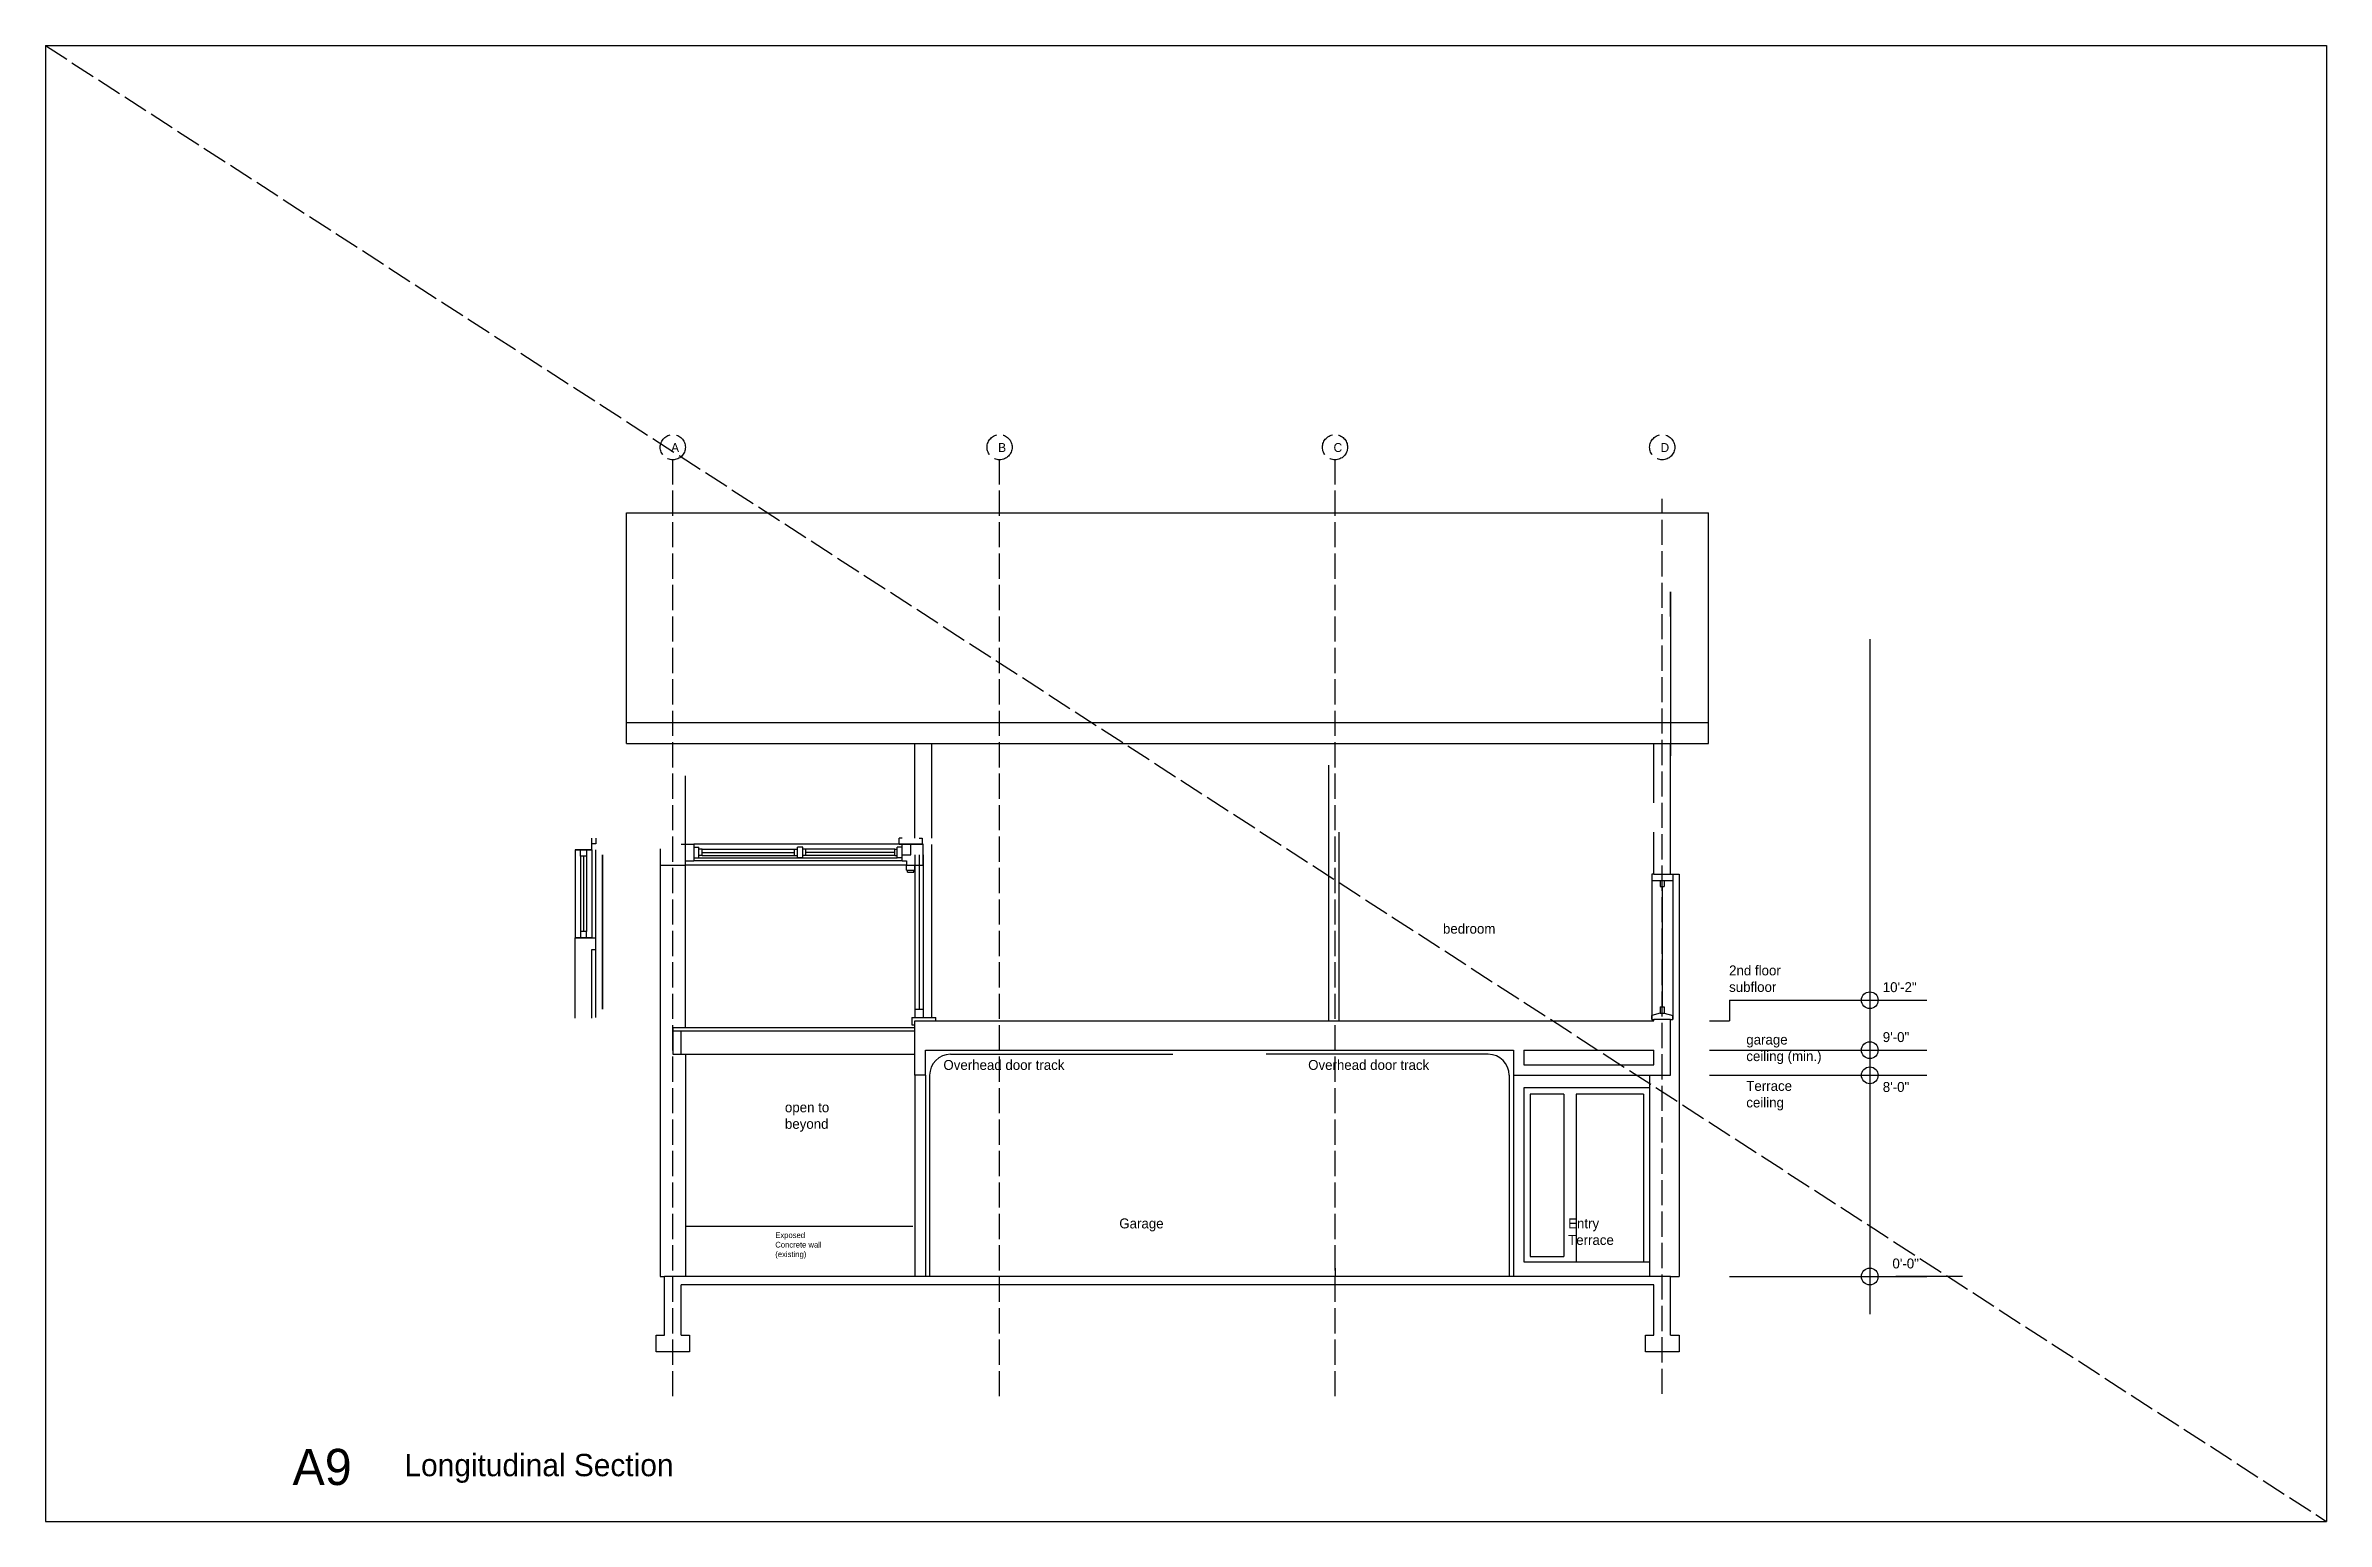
# Model space of a CAD drawing. Header units: inches. Extents: x 967 to 6851, y -308 to 3434.
# Drawn here: x 3365 to 4453, y 1971 to 2675 of the extents above; entities that cross this region are included whole.
import ezdxf

# ---------------------------------------------------------------- set-up
doc = ezdxf.new("R2010")
doc.units = ezdxf.units.IN
doc.header["$MEASUREMENT"] = 0
doc.linetypes.add('ACAD_ISO02W100', pattern=[15, 12, -3])
for name, color, linetype in [('const', 7, 'Continuous'), ('e1', 7, 'Continuous'), ('e2', 251, 'Continuous'), ('glass', 172, 'Continuous'), ('grid', 252, 'ACAD_ISO02W100'), ('millwork', 253, 'Continuous'), ('soffit', 253, 'ACAD_ISO02W100'), ('walls', 7, 'Continuous')]:
    doc.layers.add(name, color=color, linetype=linetype)

msp = doc.modelspace()

# ---------------------------------------------------------------- texts
at = {"layer": 'const', "attachment_point": 1}
for s, insert, char_height, width in [('A', (3663.5, 2485.2), 4.26, 1625.197), ('B', (3819.5, 2485.2), 4.26, 1625.197), ('C', (3979.5, 2485.2), 4.26, 1625.197), ('D', (4135.5, 2485.2), 4.26, 1625.197), ('bedroom', (4031.7, 2255.9), 4.74, 1805.775), ('2nd floor^Jsubfloor', (4168.2, 2236), 4.736, 1805.775), ('10\'-2"', (4241.5, 2228), 4.74, 1805.775), ('garage^Jceiling (min.)', (4176.4, 2203), 4.736, 1805.775), ('9\'-0"', (4241.5, 2204.2), 4.74, 1805.775), ('Overhead door track', (3793.4, 2190.9), 4.736, 1805.775), ('Overhead door track', (3967.4, 2190.9), 4.736, 1805.775), ('Terrace^Jceiling', (4176.4, 2180.9), 4.736, 1805.775), ('8\'-0"', (4241.5, 2180.4), 4.74, 1805.775), ('open to^Jbeyond', (3717.8, 2170.7), 4.736, 1805.775), ('Garage', (3877.3, 2115.3), 4.74, 1805.775), ('Entry^JTerrace', (4091.4, 2115.3), 4.736, 1805.775), ('\\pt2.7279;Exposed^JConcrete wall^J(existing)', (3713.2, 2108.7), 2.728, 1040.126), ('0\'-0"', (4246.1, 2096.2), 4.74, 1805.775), ('A9', (3482.9, 2005.4), 17.26, 6582.049), ('Longitudinal Section', (3536.3, 2003), 10.656, 4062.993)]:
    msp.add_mtext(s, dxfattribs=dict(at, insert=insert, char_height=char_height, width=width))

# ---------------------------------------------------------------- linework, layer by layer
for p, q in [((3365.1, 2674.8), (3365.1, 1970.8)), ((3365.1, 2674.8), (4453.1, 2674.8)), ((4453.1, 2674.8), (4453.1, 1970.8)), ((3365.1, 1970.8), (4453.1, 1970.8))]:
    msp.add_line(p, q)
at = {"layer": 'e1'}
for p, q in [((3779.8, 2296.7), (3779.8, 2341.9)), ((3787.8, 2296.7), (3787.8, 2341.9)), ((3627.6, 2296.7), (3627.6, 2294)), ((3773.8, 2296.7), (3772.3, 2296.7)), ((3772.3, 2293.7), (3772.3, 2296.7)), ((3781.8, 2296.7), (3783.3, 2296.7)), ((3783.3, 2296.7), (3783.3, 2293.7)), ((3617.7, 2291.2), (3625.7, 2291.2)), ((3625.7, 2291.2), (3617.7, 2291.2)), ((3620.2, 2288.2), (3620.2, 2291.2)), ((3623.2, 2288.2), (3620.2, 2288.2)), ((3621.7, 2288.2), (3621.7, 2252.2)), ((3623.2, 2291.2), (3623.2, 2288.2)), ((3627.6, 2294), (3625.7, 2294)), ((3783.3, 2293.7), (3772.3, 2293.7)), ((3773.8, 2288.7), (3773.8, 2293.7)), ((3773.8, 2288.7), (3777.8, 2288.7)), ((3777.8, 2288.7), (3777.8, 2293.7)), ((3781.8, 2288.7), (3781.8, 2215.2)), ((3623.2, 2252.2), (3620.2, 2252.2)), ((3620.2, 2252.2), (3620.2, 2249.2)), ((3623.2, 2249.2), (3623.2, 2252.2)), ((3617.7, 2249.2), (3625.7, 2249.2)), ((3625.7, 2249.2), (3617.7, 2249.2)), ((3625.7, 2249.2), (3627.6, 2249.2)), ((3625.7, 2243.6), (3627.6, 2243.6)), ((3778.3, 2211.2), (3783.8, 2211.2)), ((3778.3, 2211.2), (3778.3, 2207.7)), ((3779.8, 2215.2), (3783.8, 2215.2)), ((3779.8, 2215.2), (3779.8, 2211.2)), ((3779.8, 2183.6), (3779.8, 2209.6)), ((3783.8, 2215.2), (3783.8, 2211.2)), ((3783.8, 2211.2), (3789.8, 2211.2)), ((3789.8, 2209.6), (3789.8, 2211.2)), ((3779.8, 2206.2), (3664.3, 2206.2)), ((3664.3, 2206.2), (3664.3, 2193.7)), ((3779.8, 2204.7), (3664.3, 2204.7)), ((3668.3, 2193.7), (3668.3, 2204.7)), ((3778.3, 2207.7), (3779.8, 2207.7)), ((3784.8, 2183.6), (3779.8, 2183.6))]:
    msp.add_line(p, q, dxfattribs=at)
at = {"layer": 'e2'}
for p, q in [((4140.3, 2402.5), (4140.3, 2414.2)), ((4235.3, 2391.6), (4235.3, 2069.7)), ((4140.3, 2336), (4140.3, 2341.9)), ((3670.3, 2206.2), (3670.3, 2326.5)), ((3617.7, 2291.2), (3617.7, 2249.2)), ((3620.2, 2288.2), (3620.2, 2252.2)), ((3623.2, 2288.2), (3623.2, 2252.2)), ((3625.7, 2291.2), (3625.7, 2249.2)), ((3627.6, 2211.2), (3627.6, 2291.2)), ((3630.7, 2215.2), (3630.7, 2288.7)), ((3630.7, 2288.7), (3630.7, 2215.2)), ((3658.3, 2291.6), (3658.3, 2087.6)), ((3779.8, 2288.7), (3779.8, 2215.2)), ((3783.8, 2288.7), (3783.8, 2215.2)), ((3787.8, 2211.2), (3787.8, 2293.7)), ((4131.3, 2279.6), (4131.3, 2210.2)), ((4141.3, 2279.6), (4141.3, 2210.2)), ((4141.3, 2279.6), (4144.3, 2279.6)), ((4144.3, 2279.6), (4144.3, 2087.6)), ((4158.9, 2209.6), (4168.4, 2209.6)), ((4168.4, 2219.4), (4262.5, 2219.4)), ((4168.4, 2219.4), (4168.4, 2209.6)), ((3668.3, 2193.7), (3779.8, 2193.7)), ((3670.3, 2193.7), (3670.3, 2087.6)), ((3796.8, 2193.6), (3902.8, 2193.6)), ((4053.3, 2193.6), (3947.3, 2193.6)), ((4158.9, 2195.6), (4262.5, 2195.6)), ((3779.8, 2183.6), (3779.8, 2087.6)), ((3784.8, 2183.6), (3784.8, 2087.6)), ((4065.3, 2183.6), (4065.3, 2087.6)), ((4130.3, 2177.6), (4070.3, 2177.6)), ((4070.3, 2177.6), (4070.3, 2094.6)), ((4130.3, 2183.6), (4130.3, 2087.6)), ((4158.9, 2183.6), (4262.5, 2183.6)), ((4073.3, 2174.6), (4073.3, 2097.1)), ((4089.3, 2174.6), (4073.3, 2174.6)), ((4089.3, 2174.6), (4089.3, 2097.1)), ((4095.3, 2174.6), (4095.3, 2094.6)), ((4127.3, 2174.6), (4095.3, 2174.6)), ((4127.3, 2174.6), (4127.3, 2094.6)), ((3670.3, 2111.6), (3778.8, 2111.6)), ((4070.3, 2094.6), (4130.3, 2094.6)), ((4073.3, 2097.1), (4089.3, 2097.1)), ((3658.3, 2087.6), (3660.3, 2087.6)), ((4140.3, 2087.6), (4144.3, 2087.6)), ((4168.4, 2087.6), (4262.5, 2087.6)), ((4247.7, 2087.7), (4279.6, 2087.7))]:
    msp.add_line(p, q, dxfattribs=at)
for centre in [(4235.3, 2219.4), (4235.3, 2195.6), (4235.3, 2183.6), (4235.3, 2087.6)]:
    msp.add_circle(centre, 4, dxfattribs=at)
for centre, start, end in [((3796.8, 2183.6), 90, 180), ((4053.3, 2183.6), 0, 90)]:
    msp.add_arc(centre, 10, start, end, dxfattribs=at)
at = {"layer": 'glass'}
for p, q in [((3678.3, 2291.4), (3722.3, 2291.4)), ((3678.3, 2288.4), (3722.3, 2288.4)), ((3770.3, 2291.4), (3727.8, 2291.4)), ((3770.3, 2288.4), (3727.8, 2288.4))]:
    msp.add_line(p, q, dxfattribs=at)
at = {"layer": 'grid'}
for p, q in [((3664.3, 2030.5), (3664.3, 2477.2)), ((3820.2, 2030.5), (3820.2, 2477.2)), ((3980.2, 2030.5), (3980.2, 2477.2)), ((4136.3, 2031.6), (4136.3, 2458.6))]:
    msp.add_line(p, q, dxfattribs=at)
for centre in [(3664.3, 2483.2), (3820.2, 2483.2), (3980.2, 2483.2), (4136.3, 2483.2)]:
    msp.add_circle(centre, 6, dxfattribs=at)
at = {"layer": 'millwork'}
for p, q in [((3642.3, 2351.9), (3642.3, 2451.9)), ((3642.3, 2451.9), (4158.3, 2451.9)), ((4158.3, 2351.9), (4158.3, 2451.9)), ((3773.8, 2293.9), (3674.3, 2293.9)), ((3674.3, 2287.4), (3771.3, 2287.4)), ((3773.8, 2285.9), (3674.3, 2285.9)), ((3678.3, 2289.9), (3722.3, 2289.9)), ((3770.3, 2289.9), (3727.8, 2289.9)), ((3775.8, 2283.9), (3670.3, 2283.9))]:
    msp.add_line(p, q, dxfattribs=at)
at = {"layer": 'soffit'}
msp.add_line((3365.1, 2674.8), (4453.1, 1970.8), dxfattribs=at)
at = {"layer": 'walls'}
for p, q in [((4140.3, 2414.2), (4140.3, 2336)), ((4140.3, 2402.5), (4140.3, 2397)), ((3642.3, 2341.9), (3642.3, 2351.9)), ((3642.3, 2351.9), (4158.3, 2351.9)), ((4158.3, 2341.9), (4158.3, 2351.9)), ((3642.3, 2341.9), (4158.3, 2341.9)), ((4132.3, 2313.6), (4132.3, 2341.9)), ((4140.3, 2301.9), (4140.3, 2341.9)), ((3977.2, 2209.6), (3977.2, 2331.6)), ((3625.7, 2291.2), (3625.7, 2296.7)), ((3982.2, 2209.6), (3982.2, 2299.6)), ((4132.3, 2279.6), (4132.3, 2299.6)), ((4140.3, 2279.6), (4140.3, 2301.9)), ((3668.3, 2293.9), (3674.3, 2293.9)), ((3670.3, 2285.9), (3674.3, 2285.9)), ((3670.3, 2283.9), (3670.3, 2285.9)), ((3674.3, 2293.9), (3674.3, 2285.9)), ((3674.3, 2292.4), (3676.8, 2292.4)), ((3674.3, 2287.4), (3676.8, 2287.4)), ((3676.8, 2287.4), (3676.8, 2292.4)), ((3678.3, 2291.4), (3676.8, 2291.4)), ((3678.3, 2288.4), (3676.8, 2288.4)), ((3678.3, 2288.4), (3678.3, 2291.4)), ((3722.3, 2288.4), (3722.3, 2291.4)), ((3722.3, 2291.4), (3723.8, 2291.4)), ((3722.3, 2288.4), (3723.8, 2288.4)), ((3726.3, 2292.4), (3723.8, 2292.4)), ((3723.8, 2287.4), (3723.8, 2292.4)), ((3726.3, 2287.4), (3723.8, 2287.4)), ((3726.3, 2287.4), (3726.3, 2292.4)), ((3727.8, 2291.4), (3726.3, 2291.4)), ((3727.8, 2288.4), (3726.3, 2288.4)), ((3727.8, 2288.4), (3727.8, 2291.4)), ((3770.3, 2291.4), (3768.8, 2291.4)), ((3770.3, 2288.4), (3768.8, 2288.4)), ((3770.3, 2288.4), (3770.3, 2291.4)), ((3770.3, 2291.4), (3771.3, 2291.4)), ((3770.3, 2288.4), (3771.3, 2288.4)), ((3771.3, 2287.4), (3771.3, 2292.4)), ((3773.8, 2292.4), (3771.3, 2292.4)), ((3773.8, 2287.4), (3771.3, 2287.4)), ((3783.8, 2293.9), (3773.8, 2293.9)), ((3773.8, 2285.9), (3773.8, 2293.9)), ((3773.8, 2285.9), (3775.8, 2285.9)), ((3775.8, 2285.9), (3775.8, 2283.9)), ((3783.8, 2283.9), (3783.8, 2293.9)), ((3658.3, 2283.9), (3670.3, 2283.9)), ((3775.8, 2281.5), (3775.8, 2284)), ((3775.8, 2283.9), (3783.8, 2283.9)), ((3775.8, 2281.5), (3779.8, 2281.5)), ((3776.3, 2280.5), (3776.3, 2281.5)), ((3776.3, 2280.5), (3779.3, 2280.5)), ((3779.3, 2280.5), (3779.3, 2281.5)), ((3779.8, 2281.5), (3779.8, 2283.9)), ((4131.3, 2279.6), (4131.3, 2276.6)), ((4132.3, 2279.6), (4131.3, 2279.6)), ((4131.3, 2276.6), (4141.3, 2276.6)), ((4132.3, 2279.6), (4140.3, 2279.6)), ((4135.3, 2276.6), (4137.3, 2276.6)), ((4135.3, 2276.6), (4135.3, 2273.6)), ((4137.3, 2276.6), (4137.3, 2273.6)), ((4140.3, 2279.6), (4141.3, 2279.6)), ((4141.3, 2279.6), (4141.3, 2276.6)), ((4135.3, 2273.6), (4137.3, 2273.6)), ((4136.3, 2273.6), (4136.3, 2216.2)), ((3617.7, 2210.8), (3617.7, 2249.2)), ((3625.7, 2210.8), (3625.7, 2243.6)), ((3627.6, 2243.6), (3627.6, 2249.2)), ((3779.8, 2209.6), (4132.3, 2209.6)), ((4135.3, 2213.2), (4131.3, 2212.2)), ((4131.3, 2210.2), (4131.3, 2212.2)), ((4131.3, 2210.2), (4132.3, 2210.2)), ((4132.3, 2209.6), (4132.3, 2210.2)), ((4140.3, 2210.2), (4132.3, 2210.2)), ((4135.3, 2216.2), (4135.3, 2213.2)), ((4135.3, 2216.2), (4137.3, 2216.2)), ((4135.3, 2213.2), (4137.3, 2213.2)), ((4137.3, 2216.2), (4137.3, 2213.2)), ((4137.3, 2213.2), (4141.3, 2212.2)), ((4140.3, 2183.6), (4140.3, 2210.2)), ((4140.3, 2210.2), (4141.3, 2210.2)), ((4141.3, 2210.2), (4141.3, 2212.2)), ((4141.3, 2210.2), (4141.3, 2210.2)), ((3664.3, 2193.7), (3668.3, 2193.7)), ((3784.8, 2195.6), (4065.3, 2195.6)), ((3784.8, 2183.6), (3784.8, 2195.6)), ((4065.3, 2195.6), (4065.3, 2183.6)), ((4070.3, 2195.6), (4070.3, 2188.6)), ((4070.3, 2195.6), (4132.3, 2195.6)), ((4070.3, 2188.6), (4132.3, 2188.6)), ((4132.3, 2188.6), (4132.3, 2195.6)), ((3786.8, 2183.6), (3786.8, 2087.6)), ((4063.3, 2183.6), (4063.3, 2087.6)), ((4065.3, 2183.6), (4140.3, 2183.6)), ((3980.2, 2091.6), (3980.2, 2087.6)), ((4140.3, 2087.6), (3660.3, 2087.6)), ((3660.3, 2059.6), (3660.3, 2087.6)), ((4132.3, 2083.6), (3668.3, 2083.6)), ((3668.3, 2059.6), (3668.3, 2083.6)), ((4132.3, 2059.6), (4132.3, 2083.6)), ((4140.3, 2059.6), (4140.3, 2087.6)), ((3656.3, 2059.6), (3660.3, 2059.6)), ((3656.3, 2051.6), (3656.3, 2059.6)), ((3668.3, 2059.6), (3672.3, 2059.6)), ((3672.3, 2059.6), (3672.3, 2051.6)), ((4128.3, 2051.6), (4128.3, 2059.6)), ((4128.3, 2059.6), (4132.3, 2059.6)), ((4140.3, 2059.6), (4144.3, 2059.6)), ((4144.3, 2059.6), (4144.3, 2051.6)), ((3672.3, 2051.6), (3656.3, 2051.6)), ((4144.3, 2051.6), (4128.3, 2051.6))]:
    msp.add_line(p, q, dxfattribs=at)

msp.set_redraw_order([(e.dxf.handle, doc.entitydb.next_handle()) for e in msp.query("TEXT MTEXT ATTDEF DIMENSION ARC_DIMENSION")])  # texts and dimensions are drawn at this point

doc.saveas('drawing.dxf')
